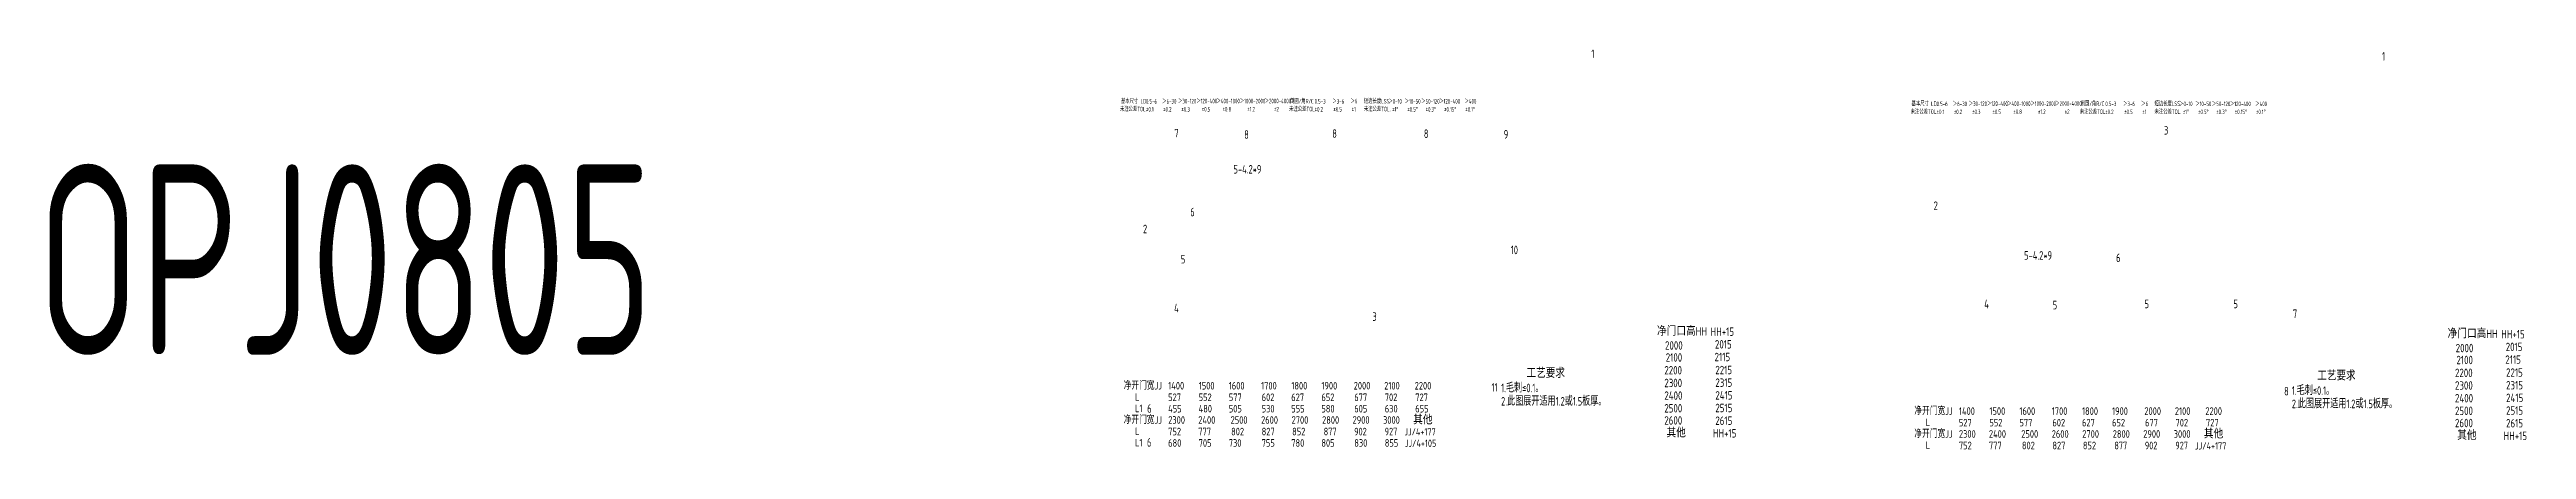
# Model space of a CAD drawing. Header units: inches. Extents: x 14216 to 120088, y -28680 to 23559.
# Drawn here: x 35158 to 39057, y 7090 to 7720 of the extents above; entities that cross this region are included whole.
import ezdxf

# ---------------------------------------------------------------- set-up
doc = ezdxf.new("R2010")
doc.units = ezdxf.units.IN
doc.header["$LTSCALE"] = 0.3
doc.header["$MEASUREMENT"] = 0
for name, color, linetype in [('2', 2, 'Continuous'), ('6', 3, 'Continuous'), ('7', 4, 'Continuous')]:
    doc.layers.add(name, color=color, linetype=linetype)
doc.layers.add('粗实线', color=7, linetype='Continuous', lineweight=30)
doc.styles.add('HZ', font='isocp2.shx', dxfattribs={"width": 0.7, "bigfont": 'hztxt.shx'})

msp = doc.modelspace()

# ---------------------------------------------------------------- texts
at = {"layer": '2', "style": 'HZ'}
for s, height, width, p in [('净开门宽JJ', 12, 0.75, (36848.5, 7184.2)), ('L', 12, 0.75, (36866.5, 7166.5)), ('1400', 12, 0.75, (36918.6, 7184.2)), ('527', 12, 0.75, (36918.5, 7166)), ('1500', 12, 0.75, (36966.6, 7184.2)), ('552', 12, 0.75, (36966.5, 7166)), ('1600', 12, 0.75, (37013.9, 7184.2)), ('577', 12, 0.75, (37013.9, 7166)), ('1700', 12, 0.75, (37064.8, 7184.2)), ('602', 12, 0.75, (37065.7, 7166)), ('1800', 12, 0.75, (37112.4, 7184.2)), ('627', 12, 0.75, (37112.3, 7166)), ('1900', 12, 0.75, (37159.7, 7184.2)), ('652', 12, 0.75, (37159.7, 7166)), ('2000', 12, 0.75, (37210.6, 7184.2)), ('677', 12, 0.75, (37211.5, 7166)), ('2100', 12, 0.75, (37258.6, 7184.2)), ('702', 12, 0.75, (37259.5, 7166)), ('2200', 12, 0.75, (37306.6, 7184.2)), ('727', 12, 0.75, (37307.5, 7166)), ('净开门宽JJ', 12, 0.75, (36848.5, 7130.2)), ('L1', 12, 0.75, (36866.5, 7148.5)), ('455', 12, 0.75, (36918.5, 7148)), ('2300', 12, 0.75, (36918.6, 7130.2)), ('2400', 12, 0.75, (36965.9, 7130.2)), ('480', 12, 0.75, (36966.5, 7148)), ('505', 12, 0.75, (37013.9, 7148)), ('2500', 12, 0.75, (37016.8, 7130.2)), ('2600', 12, 0.75, (37064.8, 7130.2)), ('530', 12, 0.75, (37065.7, 7148)), ('555', 12, 0.75, (37112.3, 7148)), ('2700', 12, 0.75, (37112.8, 7130.2)), ('580', 12, 0.75, (37159.7, 7148)), ('2800', 12, 0.75, (37160.8, 7130.2)), ('2900', 12, 0.75, (37208.8, 7130.2)), ('605', 12, 0.75, (37211.5, 7148)), ('3000', 12, 0.75, (37256.8, 7130.2)), ('630', 12, 0.75, (37259.5, 7148)), ('其他', 13.3, 0.85, (37304.2, 7129.4)), ('655', 12, 0.75, (37307.5, 7148)), ('净开门宽JJ', 12, 0.75, (38093.2, 7144.2)), ('L', 12, 0.75, (38111.2, 7126.5)), ('1400', 12, 0.75, (38163.4, 7144.2)), ('527', 12, 0.75, (38163.3, 7126)), ('1500', 12, 0.75, (38211.4, 7144.2)), ('552', 12, 0.75, (38211.3, 7126)), ('1600', 12, 0.75, (38258.6, 7144.2)), ('577', 12, 0.75, (38258.6, 7126)), ('1700', 12, 0.75, (38309.5, 7144.2)), ('602', 12, 0.75, (38310.5, 7126)), ('1800', 12, 0.75, (38357.2, 7144.2)), ('627', 12, 0.75, (38357.1, 7126)), ('1900', 12, 0.75, (38404.4, 7144.2)), ('652', 12, 0.75, (38404.4, 7126)), ('2000', 12, 0.75, (38455.3, 7144.2)), ('677', 12, 0.75, (38456.3, 7126)), ('2100', 12, 0.75, (38503.3, 7144.2)), ('702', 12, 0.75, (38504.3, 7126)), ('2200', 12, 0.75, (38551.3, 7144.2)), ('727', 12, 0.75, (38552.3, 7126)), ('L', 12, 0.75, (36866.5, 7112.5)), ('L1', 12, 0.75, (36866.5, 7094.5)), ('752', 12, 0.75, (36918.5, 7112)), ('680', 12, 0.75, (36918.5, 7094)), ('777', 12, 0.75, (36965.9, 7112)), ('705', 12, 0.75, (36966.5, 7094)), ('730', 12, 0.75, (37013.9, 7094)), ('802', 12, 0.75, (37017.7, 7112)), ('755', 12, 0.75, (37065.7, 7094)), ('827', 12, 0.75, (37065.7, 7112)), ('780', 12, 0.75, (37112.3, 7094)), ('852', 12, 0.75, (37113.7, 7112)), ('805', 12, 0.75, (37159.7, 7094)), ('877', 12, 0.7, (37163.4, 7112)), ('902', 12, 0.7, (37211.4, 7112)), ('830', 12, 0.75, (37211.5, 7094)), ('927', 12, 0.7, (37259.4, 7112)), ('855', 12, 0.75, (37259.5, 7094)), ('JJ/4+177', 11.5, 0.8, (37290.4, 7111.8)), ('JJ/4+105', 11.5, 0.8, (37291.2, 7093.8)), ('净开门宽JJ', 12, 0.75, (38093.2, 7108.2)), ('L', 12, 0.75, (38111.2, 7090.5)), ('752', 12, 0.75, (38163.3, 7090)), ('2300', 12, 0.75, (38163.4, 7108.2)), ('777', 12, 0.75, (38210.6, 7090)), ('2400', 12, 0.75, (38210.6, 7108.2)), ('2500', 12, 0.75, (38261.5, 7108.2)), ('802', 12, 0.75, (38262.5, 7090)), ('2600', 12, 0.75, (38309.5, 7108.2)), ('827', 12, 0.75, (38310.5, 7090)), ('2700', 12, 0.75, (38357.5, 7108.2)), ('852', 12, 0.75, (38358.5, 7090)), ('2800', 12, 0.75, (38405.5, 7108.2)), ('877', 12, 0.7, (38408.1, 7090)), ('2900', 12, 0.75, (38453.5, 7108.2)), ('902', 12, 0.7, (38456.1, 7090)), ('3000', 12, 0.75, (38501.5, 7108.2)), ('927', 12, 0.7, (38504.1, 7090)), ('JJ/4+177', 11.5, 0.8, (38535.1, 7089.7)), ('其他', 13.3, 0.85, (38548.9, 7107.3))]:
    msp.add_text(s, height=height, dxfattribs=dict(at, width=width)).set_placement(p)
at = {"layer": '2', "color": 6, "style": 'HZ', "width": 0.7}
for s, p in [('1.毛刺≤0.1。', (37442.6, 7179.9)), ('1.毛刺≤0.1。', (38687.4, 7175.8)), ('2.此图展开适用1.2或1.5板厚。', (37442.6, 7158.9)), ('2.此图展开适用1.2或1.5板厚。', (38687.4, 7154.8))]:
    msp.add_text(s, height=13.5, dxfattribs=at).set_placement(p)
at = {"layer": '2', "color": 6, "attachment_point": 5, "style": 'HZ'}
for s, insert, char_height in [('\\A1;OPJ0805', (35622.4, 7388.9), 300), ('\\A1;5-4.2*9', (37043.3, 7531.2), 13.5), ('\\A1;5-4.2*9', (38288, 7395.5), 13.5)]:
    msp.add_mtext(s, dxfattribs=dict(at, insert=insert, char_height=char_height))
at = {"layer": '6', "color": 2, "style": 'HZ', "width": 0.7}
for s, p in [('基本尺寸 LD.', (36844.1, 7634.9)), ('倒圆/角R/C', (37110.4, 7634.9)), ('短边长度LSS.', (37226.6, 7634.9)), ('未注公差TOL.', (36842.6, 7622.5)), ('0.5-6', (36883.6, 7634.7)), ('%%P0.1', (36883.6, 7622.1)), ('＞6-30', (36909.1, 7634.7)), ('%%P0.2', (36910.6, 7622.1)), ('＞30-120', (36934.1, 7635)), ('%%P0.3', (36939.4, 7622.1)), ('＞120-400', (36962.8, 7635.1)), ('%%P0.5', (36971.4, 7622.2)), ('＞400-1000', (36994.6, 7635.1)), ('%%P0.8', (37004.2, 7622.2)), ('＞1000-2000', (37031.3, 7635.1)), ('%%P1.2', (37043.1, 7622.3)), ('＞2000-4000', (37070.4, 7635.2)), ('%%P2', (37085.2, 7622.4)), ('未注公差TOL.', (37109, 7622.5)), ('0.5-3', (37149.1, 7634.7)), ('%%P0.2', (37149.1, 7622.1)), ('＞3-6', (37177, 7634.7)), ('%%P0.5', (37178.7, 7622.1)), ('＞6', (37205.6, 7635)), ('%%P1', (37207.3, 7622.1)), ('未注公差TOL.', (37226.6, 7622.5)), ('＞0-10', (37265.3, 7634.7)), ('%%P1%%D', (37271.1, 7622.1)), ('＞10-50', (37290.8, 7634.7)), ('%%P0.5%%D', (37295.1, 7622.1)), ('＞50-120', (37316.9, 7634.7)), ('%%P0.3%%D', (37323.8, 7622.1)), ('＞120-400', (37345.3, 7634.7)), ('%%P0.15%%D', (37352.9, 7622.1)), ('＞400', (37385.1, 7634.7)), ('%%P0.1%%D', (37386.3, 7622.1)), ('未注公差TOL.', (38087.4, 7618.4)), ('基本尺寸 LD.', (38088.8, 7630.9)), ('0.5-6', (38128.3, 7630.7)), ('%%P0.1', (38128.3, 7618.1)), ('＞6-30', (38153.8, 7630.7)), ('%%P0.2', (38155.3, 7618.1)), ('＞30-120', (38178.8, 7630.9)), ('%%P0.3', (38184.1, 7618.1)), ('＞120-400', (38207.5, 7631)), ('%%P0.5', (38216.1, 7618.2)), ('＞400-1000', (38239.3, 7631)), ('%%P0.8', (38249, 7618.2)), ('＞1000-2000', (38276, 7631.1)), ('%%P1.2', (38287.8, 7618.3)), ('＞2000-4000', (38315.1, 7631.2)), ('%%P2', (38329.9, 7618.4)), ('未注公差TOL.', (38353.7, 7618.4)), ('倒圆/角R/C', (38355.2, 7630.9)), ('0.5-3', (38393.8, 7630.7)), ('%%P0.2', (38393.8, 7618.1)), ('＞3-6', (38421.8, 7630.7)), ('%%P0.5', (38423.4, 7618.1)), ('＞6', (38450.3, 7630.9)), ('%%P1', (38452, 7618.1)), ('短边长度LSS.', (38471.3, 7630.9)), ('未注公差TOL.', (38471.3, 7618.4)), ('＞0-10', (38510.1, 7630.7)), ('%%P1%%D', (38515.8, 7618.1)), ('＞10-50', (38535.5, 7630.7)), ('%%P0.5%%D', (38539.8, 7618.1)), ('＞50-120', (38561.6, 7630.7)), ('%%P0.3%%D', (38568.5, 7618.1)), ('＞120-400', (38590, 7630.7)), ('%%P0.15%%D', (38597.6, 7618.1)), ('＞400', (38629.9, 7630.7)), ('%%P0.1%%D', (38631, 7618.1))]:
    msp.add_text(s, height=7.2, dxfattribs=at).set_placement(p)
at = {"layer": '7', "style": 'HZ', "width": 0.7}
for s, p in [('1', (37584.7, 7706.4)), ('1', (38829.4, 7702.4)), ('7', (36928.3, 7581.3)), ('8', (37038.2, 7579.2)), ('8', (37176.8, 7580.7)), ('8', (37321, 7580.5)), ('9', (37446.8, 7579.5)), ('3', (38486.2, 7585.9)), ('6', (36953.3, 7457.1)), ('2', (38123.6, 7467.1)), ('2', (36878.9, 7430.4)), ('10', (37457.8, 7397.4)), ('5', (36938.5, 7382.8)), ('6', (38410.8, 7384.9)), ('4', (36927.9, 7305.7)), ('3', (37240.1, 7292.3)), ('4', (38203.2, 7312.2)), ('5', (38311, 7310.6)), ('5', (38455.6, 7312.3)), ('5', (38595.5, 7312.3)), ('7', (38689.1, 7296.9)), ('11', (37427.6, 7180.9)), ('8', (38675.3, 7174.9)), ('6', (36885.5, 7147.5)), ('6', (36885.1, 7094.2))]:
    msp.add_text(s, height=13.5, dxfattribs=at).set_placement(p)
at = {"layer": '7', "color": 2, "style": 'HZ', "width": 0.85}
for s, p in [('净门口高HH', (37688, 7269.2)), ('2000', (37700.7, 7247)), ('HH+15', (37772.4, 7268.7)), ('2015', (37779.3, 7248.8)), ('净门口高HH', (38932.7, 7265.2)), ('2000', (38945.4, 7242.9)), ('HH+15', (39017.1, 7264.7)), ('2015', (39024.1, 7244.7)), ('2200', (37699.6, 7207.9)), ('2100', (37701.8, 7228.1)), ('2115', (37778.7, 7228.8)), ('2215', (37779.9, 7208.3)), ('2200', (38944.3, 7203.8)), ('2100', (38946.6, 7224.1)), ('2115', (39023.5, 7224.7)), ('2215', (39024.7, 7204.3)), ('2300', (37699.6, 7187.9)), ('2400', (37699.6, 7168)), ('2315', (37779.9, 7188.4)), ('2415', (37779.9, 7168.4)), ('2300', (38944.3, 7183.9)), ('2400', (38944.3, 7163.9)), ('2315', (39024.7, 7184.3)), ('2415', (39024.7, 7164.4)), ('2500', (37699.6, 7148)), ('2600', (37699.6, 7128.9)), ('2515', (37779.9, 7148.5)), ('2615', (37779.9, 7128.5)), ('2500', (38944.3, 7144)), ('2600', (38944.3, 7124.8)), ('2515', (39024.7, 7144.4)), ('2615', (39024.7, 7124.5)), ('其他', (37703.1, 7109)), ('HH+15', (37776.1, 7108.6)), ('其他', (38947.8, 7105)), ('HH+15', (39020.8, 7104.5))]:
    msp.add_text(s, height=13.3, dxfattribs=at).set_placement(p)
at = {"layer": '粗实线', "color": 3, "linetype": 'Continuous', "lineweight": -3, "style": 'HZ', "width": 0.7}
for p in [(37482.6, 7202.5), (38727.4, 7198.5)]:
    msp.add_text('工艺要求', height=16, dxfattribs=at).set_placement(p)

doc.saveas('drawing.dxf')
